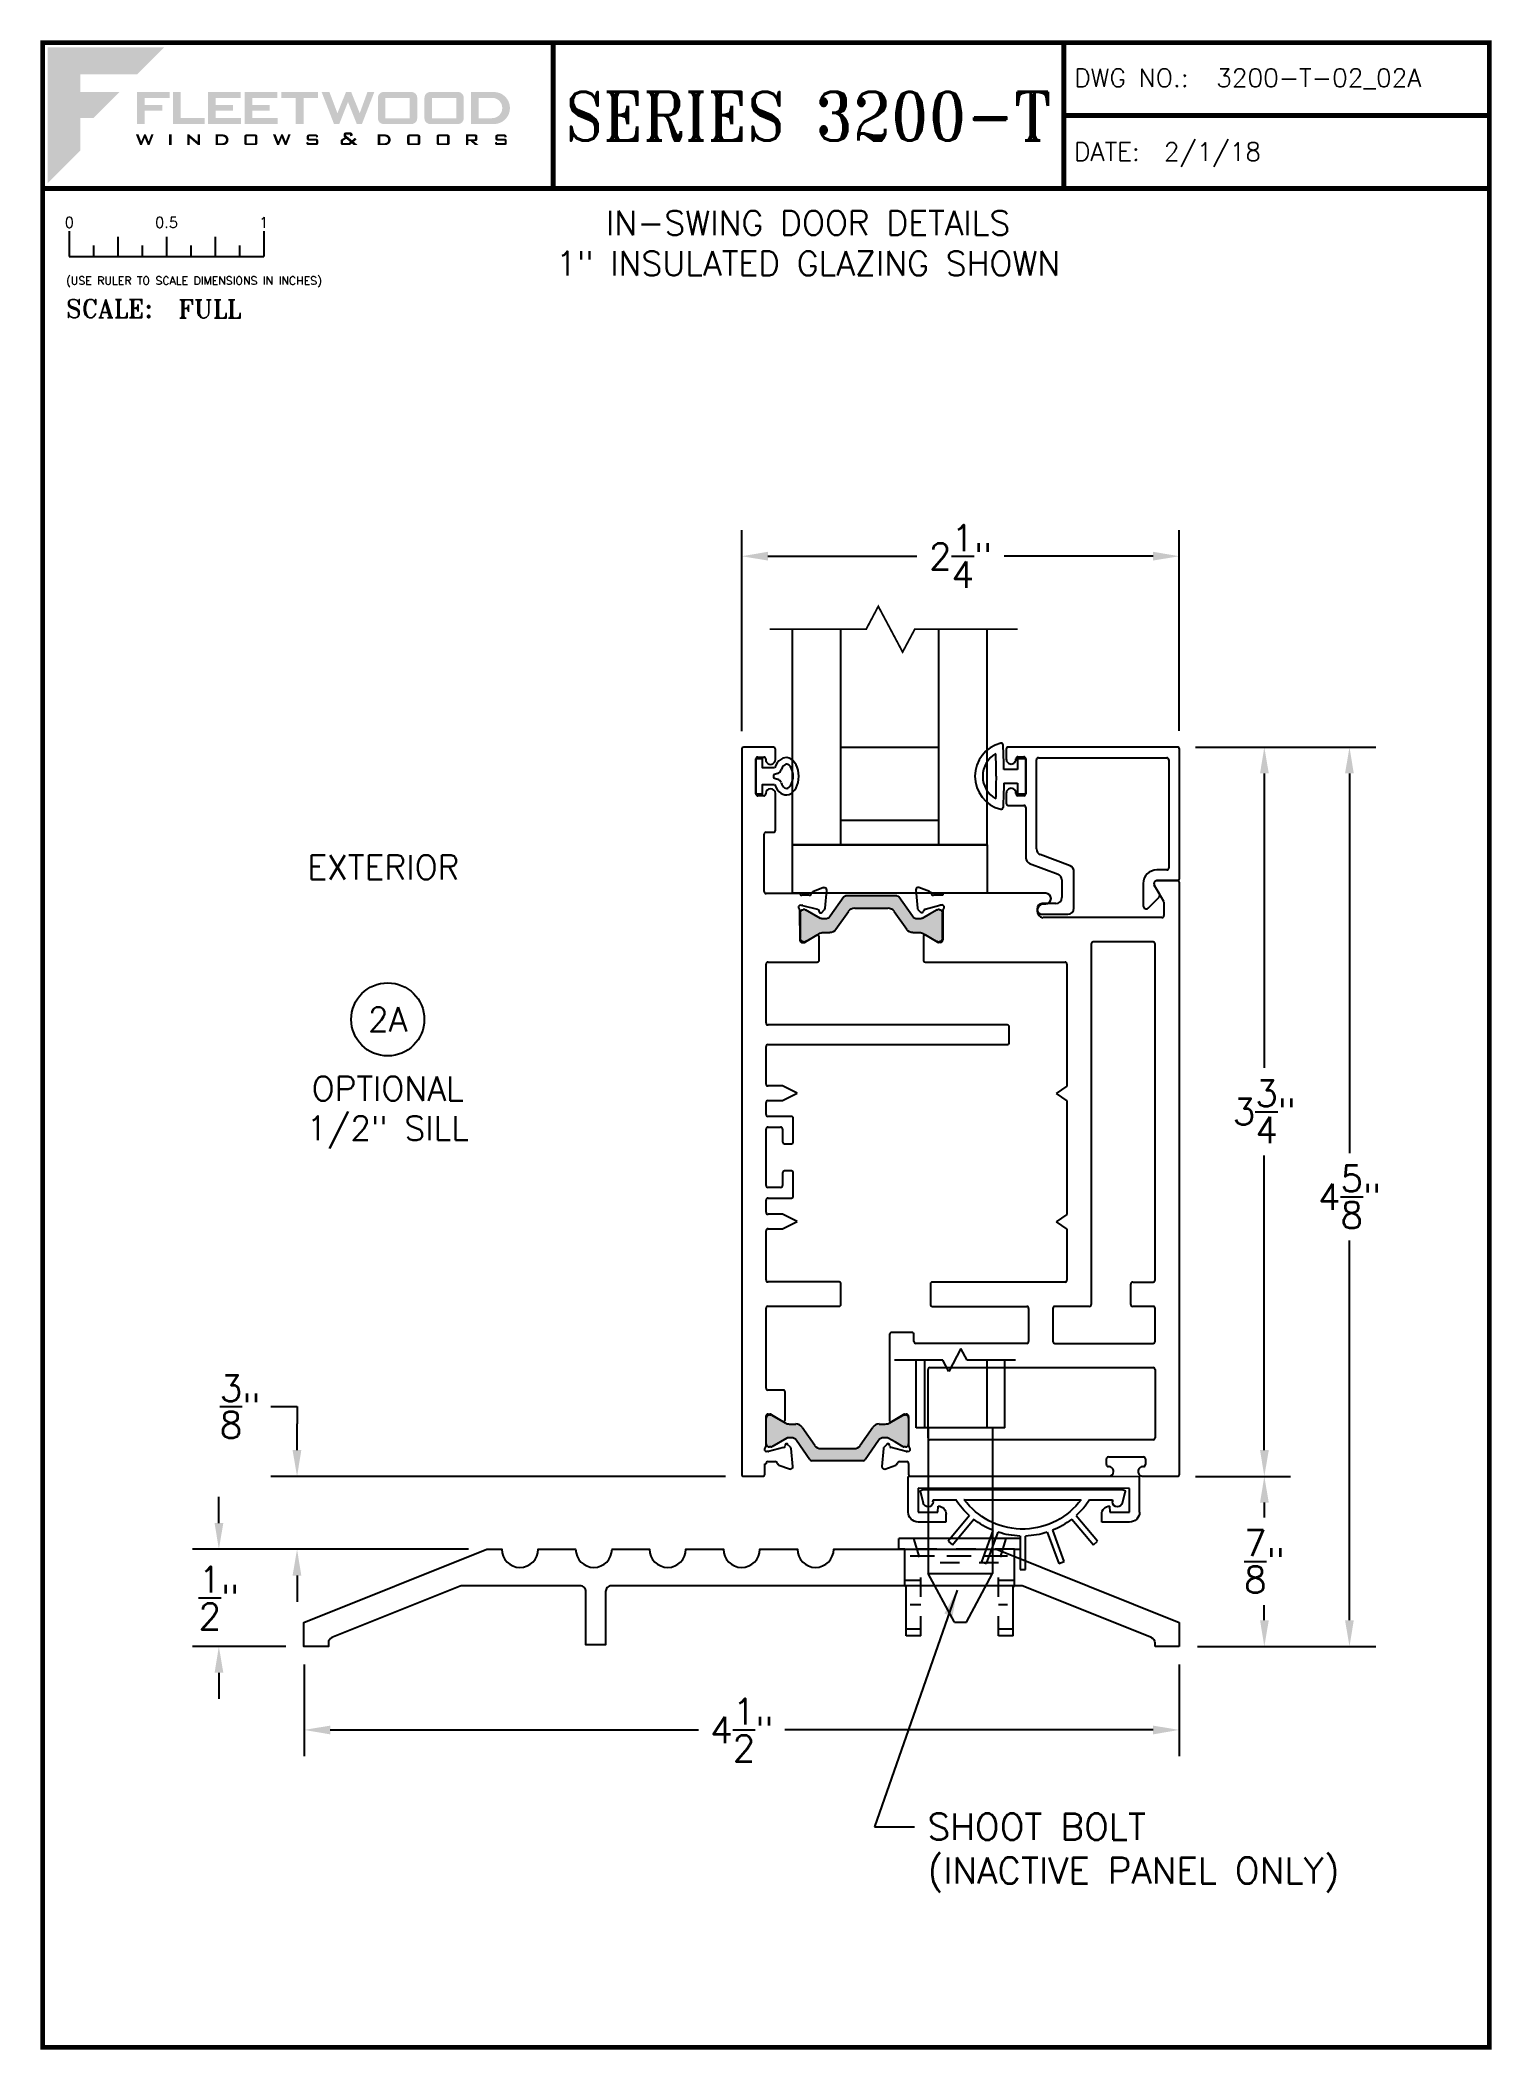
# Paper-space layout 'DETAIL 2A' of a CAD drawing. Extents: x 0.3 to 7.8, y 0.1 to 10.4.
# The model-space entities are those that its viewports show. They can reach past a viewport. Long polylines and large blocks are cut down to what shows.
import ezdxf
from ezdxf.enums import TextEntityAlignment as Align

# ---------------------------------------------------------------- set-up
doc = ezdxf.new("R2010")
doc.units = 0
doc.header["$MEASUREMENT"] = 0
doc.linetypes.add('HIDDEN2', pattern=[0.1875, 0.125, -0.0625])
doc.layers.get('0').update_dxf_attribs({"linetype": 'CONTINUOUS'})
doc.layers.get('DEFPOINTS').update_dxf_attribs({"linetype": 'CONTINUOUS'})
for name, color, linetype in [('Ballons', 7, 'CONTINUOUS'), ('DIM', 7, 'CONTINUOUS'), ('GLASS', 7, 'CONTINUOUS'), ('HANDLE_SET', 7, 'CONTINUOUS'), ('I-Strut', 7, 'CONTINUOUS'), ('INERTIA', 7, 'CONTINUOUS'), ('PROFILE NUMBER', 150, 'CONTINUOUS'), ('SEAL', 7, 'CONTINUOUS'), ('TEXT', 7, 'CONTINUOUS'), ('THRESHOLD', 1, 'CONTINUOUS'), ('VENT', 5, 'CONTINUOUS')]:
    doc.layers.add(name, color=color, linetype=linetype)
doc.layers.add('VP', color=40, linetype='CONTINUOUS', plot=False)
doc.layers.get('VP').off()
doc.styles.add('ROMANS', font='romans')
doc.styles.add('ROMANT', font='romant')
doc.styles.add('SIMPLEX-094', font='simplex.shx', dxfattribs={"height": 0.094})
doc.styles.get("Standard").update_dxf_attribs({"font": 'simplex.shx'})
doc.dimstyles.new('FULL SCALE', dxfattribs={"dimscale": 0.75, "dimtxt": 0.18, "dimasz": 0.18, "dimexe": 0.18, "dimexo": 0.125, "dimgap": 0.09, "dimtad": 0, "dimtih": 1, "dimtoh": 1, "dimdec": 4, "dimzin": 0, "dimdsep": 46, "dimlunit": 4, "dimtxsty": 'Standard', "dimcen": 0.09, "dimadec": 0, "dimazin": 0, "dimtfac": 1, "dimtdec": 4, "dimtofl": 0, "dimtmove": 0, "dimatfit": 3, "dimfxl": 1, "dimtolj": 1, "dimtzin": 0, "dimarcsym": 0})
pattern_1 = [(0, (-26.46618, -28.44178), (0, 0.25), []), (0, (-26.46618, -28.31678), (0, 0.25), [0.125, -0.0625])]

psp = doc.layouts.new('DETAIL 2A')

# ---------------------------------------------------------------- texts
at = {"layer": 'DIM', "insert": (4.8629, 1.32745), "char_height": 0.135, "attachment_point": 1}
psp.add_mtext('\\A1;SHOOT BOLT\\P(INACTIVE PANEL ONLY)', dxfattribs=at)
at = {"layer": 'TEXT'}
psp.add_text('EXTERIOR', height=0.125, dxfattribs=at).set_placement((1.67367, 6.133))
psp.add_text('2A', height=0.125, dxfattribs=at).set_placement((2.08729, 5.41263), align=Align.MIDDLE_CENTER)
for s, p in [('OPTIONAL', (2.08729, 4.99427)), ('1/2" SILL', (2.08729, 4.79077))]:
    psp.add_text(s, height=0.125, dxfattribs=at).set_placement(p, align=Align.CENTER)
at = {"layer": 'TEXT', "insert": (4.24902, 9.57231), "char_height": 0.125, "width": 2.9166667, "attachment_point": 2}
psp.add_mtext('IN-SWING DOOR DETAILS\\P1" INSULATED GLAZING SHOWN', dxfattribs=at)

msp = doc.modelspace()

# ---------------------------------------------------------------- blocks, each defined once
blk = doc.blocks.new('*D51')
at = {"layer": 'DEFPOINTS', "color": 0}
for p in [(1.219, 2.687), (2.597, 2.687), (1.657, 2.187)]:
    blk.add_point(p, dxfattribs=at)
at = {"layer": 'TEXT', "color": 0, "lineweight": -2}
for p, q in [((1.219, 2.822), (1.219, 2.957)), ((2.503, 2.687), (1.084, 2.687)), ((1.563, 2.187), (1.084, 2.187)), ((1.219, 2.052), (1.219, 1.917))]:
    blk.add_line(p, q, dxfattribs=at)
at = {"layer": 'TEXT', "color": 0}
for points in [[(1.197, 2.822), (1.242, 2.822), (1.219, 2.687)], [(1.197, 2.052), (1.242, 2.052), (1.219, 2.187)]]:
    blk.add_solid(points, dxfattribs=at)
at = {"layer": 'TEXT', "color": 0, "insert": (1.219, 2.437), "char_height": 0.135, "attachment_point": 5}
blk.add_mtext('\\A1;{\\H1.000000x;\\S1/2;}"', dxfattribs=at)
blk = doc.blocks.new('Fleetwood_Logo_6-10-15')
at = {"true_color": 0x144494}
h = blk.add_hatch(color=154, dxfattribs=at)
h.dxf.hatch_style = 1
h.paths.add_polyline_path([(0.2526, -0.0017), (0.0019, -0.0017), (0.0019, -0.2942), (0.0725, -0.2236), (0.0725, -0.1535), (0.1007, -0.1535), (0.1567, -0.0976), (0.0725, -0.0976), (0.0725, -0.0596), (0.1946, -0.0596)])
at = {"true_color": 0x656b6f}
h = blk.add_hatch(color=251, dxfattribs=at)
h.dxf.hatch_style = 1
h.paths.add_polyline_path([(0.2487, -0.1256), (0.2112, -0.1256), (0.2112, -0.1102), (0.2647, -0.1102), (0.2647, -0.0976), (0.1946, -0.0976), (0.1946, -0.1667), (0.2112, -0.1667), (0.2112, -0.1377), (0.2487, -0.1377)])
h = blk.add_hatch(color=251, dxfattribs=at)
h.dxf.hatch_style = 1
h.paths.add_polyline_path([(0.2886, -0.0976), (0.272, -0.0976), (0.272, -0.1667), (0.3401, -0.1667), (0.3401, -0.1535), (0.2886, -0.1535)])
h = blk.add_hatch(color=251, dxfattribs=at)
h.dxf.hatch_style = 1
h.paths.add_polyline_path([(0.4175, -0.0976), (0.3474, -0.0976), (0.3474, -0.1667), (0.4185, -0.1667), (0.4185, -0.1534), (0.364, -0.1534), (0.364, -0.1377), (0.4015, -0.1377), (0.4015, -0.1256), (0.364, -0.1256), (0.364, -0.1102), (0.4175, -0.1102)])
h = blk.add_hatch(color=251, dxfattribs=at)
h.dxf.hatch_style = 1
h.paths.add_polyline_path([(0.4965, -0.0976), (0.4264, -0.0976), (0.4264, -0.1667), (0.4975, -0.1667), (0.4975, -0.1534), (0.443, -0.1534), (0.443, -0.1377), (0.4804, -0.1377), (0.4804, -0.1256), (0.443, -0.1256), (0.443, -0.1102), (0.4965, -0.1102)])
h = blk.add_hatch(color=251, dxfattribs=at)
h.dxf.hatch_style = 1
h.paths.add_polyline_path([(0.5842, -0.0976), (0.5054, -0.0976), (0.5054, -0.1102), (0.5365, -0.1102), (0.5365, -0.1667), (0.5531, -0.1667), (0.5531, -0.1102), (0.5842, -0.1102)])
h = blk.add_hatch(color=251, dxfattribs=at)
h.dxf.hatch_style = 1
h.paths.add_polyline_path([(0.6089, -0.0976), (0.5921, -0.0976), (0.6188, -0.1667), (0.63, -0.1667), (0.6489, -0.1192), (0.6679, -0.1667), (0.6789, -0.1667), (0.7056, -0.0976), (0.6908, -0.0976), (0.6742, -0.1433), (0.6558, -0.0976), (0.6446, -0.0976), (0.6261, -0.1433)])
h = blk.add_hatch(color=251, dxfattribs=at)
h.dxf.hatch_style = 1
h.paths.add_polyline_path([(0.7853, -0.0976), (0.726, -0.0976, 0.414214), (0.7133, -0.1102), (0.7133, -0.154, 0.414214), (0.726, -0.1667), (0.7853, -0.1667, 0.414214), (0.798, -0.154), (0.798, -0.1102, 0.414214)])
h.paths.add_polyline_path([(0.7819, -0.1102), (0.7819, -0.154), (0.7294, -0.154), (0.7294, -0.1102)], flags=16)
h = blk.add_hatch(color=251, dxfattribs=at)
h.dxf.hatch_style = 1
h.paths.add_polyline_path([(0.8856, -0.0976), (0.8262, -0.0976, 0.414214), (0.8136, -0.1102), (0.8136, -0.154, 0.414214), (0.8262, -0.1667), (0.8856, -0.1667, 0.414214), (0.8982, -0.154), (0.8982, -0.1102, 0.414214)])
h.paths.add_polyline_path([(0.8822, -0.1102), (0.8822, -0.154), (0.8296, -0.154), (0.8296, -0.1102)], flags=16)
h = blk.add_hatch(color=251, dxfattribs=at)
h.dxf.hatch_style = 1
h.paths.add_polyline_path([(0.9632, -0.0976), (0.914, -0.0976), (0.914, -0.1667), (0.9632, -0.1667, 1)])
h.paths.add_polyline_path([(0.9301, -0.1102), (0.9593, -0.1102, -1), (0.9593, -0.154), (0.9301, -0.154)], flags=16)
h = blk.add_hatch(color=7)
h.dxf.hatch_style = 1
h.paths.add_polyline_path([(0.2301, -0.1891), (0.2251, -0.1891), (0.2196, -0.2043), (0.2134, -0.1891), (0.2097, -0.1891), (0.2035, -0.2043), (0.1978, -0.1891), (0.1922, -0.1891), (0.2011, -0.2121), (0.2048, -0.2121), (0.2112, -0.1963), (0.2175, -0.2121), (0.2212, -0.2121)])
h = blk.add_hatch(color=7)
h.dxf.hatch_style = 1
h.paths.add_polyline_path([(0.2691, -0.1891), (0.2637, -0.1891), (0.2637, -0.2118), (0.2637, -0.2121), (0.2691, -0.2121)])
h = blk.add_hatch(color=7)
h.dxf.hatch_style = 1
h.paths.add_polyline_path([(0.3077, -0.1964), (0.3259, -0.2121), (0.3298, -0.2121), (0.3298, -0.1891), (0.325, -0.1891), (0.325, -0.2047), (0.3067, -0.1891), (0.3029, -0.1891), (0.3029, -0.2121), (0.3077, -0.2121)])
h = blk.add_hatch(color=7)
h.dxf.hatch_style = 1
h.paths.add_polyline_path([(0.3801, -0.1891), (0.3637, -0.1891), (0.3637, -0.2121), (0.3801, -0.2121, 1)])
h.paths.add_polyline_path([(0.3691, -0.2079), (0.3691, -0.1933), (0.3788, -0.1933, -1), (0.3788, -0.2079)], flags=16)
h = blk.add_hatch(color=7)
h.dxf.hatch_style = 1
h.paths.add_polyline_path([(0.4537, -0.2079), (0.4537, -0.1933, 0.414214), (0.4495, -0.1891), (0.4297, -0.1891, 0.414214), (0.4255, -0.1933), (0.4255, -0.2079, 0.414214), (0.4297, -0.2121), (0.4495, -0.2121, 0.414214)])
h.paths.add_polyline_path([(0.4308, -0.2079), (0.4308, -0.1933), (0.4484, -0.1933), (0.4484, -0.2079)], flags=16)
h = blk.add_hatch(color=7)
h.dxf.hatch_style = 1
h.paths.add_polyline_path([(0.5253, -0.1891), (0.5203, -0.1891), (0.5148, -0.2043), (0.5087, -0.1891), (0.5049, -0.1891), (0.4988, -0.2043), (0.493, -0.1891), (0.4874, -0.1891), (0.4963, -0.2121), (0.5001, -0.2121), (0.5064, -0.1963), (0.5127, -0.2121), (0.5164, -0.2121)])
h = blk.add_hatch(color=7)
h.dxf.hatch_style = 1
h.paths.add_polyline_path([(0.5801, -0.1891), (0.5643, -0.1891, 0.414214), (0.56, -0.1933), (0.56, -0.1981, 0.414214), (0.5643, -0.2024), (0.58, -0.2024), (0.58, -0.2078), (0.5637, -0.2078), (0.5637, -0.2052), (0.5591, -0.2062), (0.5591, -0.2078, 0.414214), (0.5634, -0.2121), (0.5805, -0.2121, 0.414214), (0.5848, -0.2078), (0.5848, -0.2024, 0.414214), (0.5805, -0.1982), (0.5648, -0.1982), (0.5648, -0.193), (0.5798, -0.193), (0.5798, -0.1958), (0.5843, -0.1948), (0.5843, -0.1933, 0.414214)])
h = blk.add_hatch(color=7)
h.dxf.hatch_style = 1
h.paths.add_polyline_path([(0.645, -0.1913, -0.222262), (0.6447, -0.1906), (0.6447, -0.1892), (0.6535, -0.1892), (0.6535, -0.193), (0.6587, -0.1918), (0.6587, -0.189, 0.414214), (0.6544, -0.1847), (0.6437, -0.1847, 0.414214), (0.6394, -0.189), (0.6394, -0.1922, 0.222262), (0.6407, -0.1948), (0.6415, -0.1955), (0.6345, -0.1998, 0.260684), (0.6329, -0.2027), (0.6329, -0.2078, 0.414214), (0.6372, -0.2121), (0.6514, -0.2121, 0.17577), (0.6536, -0.2113), (0.657, -0.2085), (0.6614, -0.2121), (0.6699, -0.2121), (0.6613, -0.2049), (0.6676, -0.1997), (0.6637, -0.1964), (0.6574, -0.2017)])
h.paths.add_polyline_path([(0.6532, -0.2052), (0.6509, -0.2072, -0.17577), (0.6502, -0.2074), (0.6382, -0.2074), (0.6382, -0.2033, -0.260684), (0.6387, -0.2025), (0.6451, -0.1985)], flags=16)
h = blk.add_hatch(color=7)
h.dxf.hatch_style = 1
h.paths.add_polyline_path([(0.7294, -0.1891), (0.713, -0.1891), (0.713, -0.2121), (0.7294, -0.2121, 1)])
h.paths.add_polyline_path([(0.7184, -0.2079), (0.7184, -0.1933), (0.7281, -0.1933, -1), (0.7281, -0.2079)], flags=16)
h = blk.add_hatch(color=7)
h.dxf.hatch_style = 1
h.paths.add_polyline_path([(0.8045, -0.2079), (0.8045, -0.1933, 0.414214), (0.8003, -0.1891), (0.7805, -0.1891, 0.414214), (0.7763, -0.1933), (0.7763, -0.2079, 0.414214), (0.7805, -0.2121), (0.8003, -0.2121, 0.414214)])
h.paths.add_polyline_path([(0.7816, -0.2079), (0.7816, -0.1933), (0.7992, -0.1933), (0.7992, -0.2079)], flags=16)
h = blk.add_hatch(color=7)
h.dxf.hatch_style = 1
h.paths.add_polyline_path([(0.8678, -0.2079), (0.8678, -0.1933, 0.414214), (0.8636, -0.1891), (0.8438, -0.1891, 0.414214), (0.8396, -0.1933), (0.8396, -0.2079, 0.414214), (0.8438, -0.2121), (0.8636, -0.2121, 0.414214)])
h.paths.add_polyline_path([(0.8449, -0.2079), (0.8449, -0.1933), (0.8624, -0.1933), (0.8624, -0.2079)], flags=16)
h = blk.add_hatch(color=7)
h.dxf.hatch_style = 1
h.paths.add_polyline_path([(0.9277, -0.1993), (0.9277, -0.1933, 0.414214), (0.9235, -0.1891), (0.9028, -0.1891), (0.9028, -0.2121), (0.9082, -0.2121), (0.9082, -0.2035), (0.9131, -0.2035), (0.9224, -0.2121), (0.9303, -0.2121), (0.9197, -0.2035), (0.9235, -0.2035, 0.414214)])
h.paths.add_polyline_path([(0.9082, -0.1993), (0.9082, -0.1933), (0.9214, -0.1933, -0.414214), (0.9224, -0.1943), (0.9224, -0.1983, -0.414214), (0.9214, -0.1993)], flags=16)
h = blk.add_hatch(color=7)
h.dxf.hatch_style = 1
h.paths.add_polyline_path([(0.9867, -0.1982), (0.971, -0.1982), (0.971, -0.193), (0.9859, -0.193), (0.9859, -0.1958), (0.9905, -0.1948), (0.9905, -0.1933, 0.414214), (0.9863, -0.1891), (0.9705, -0.1891, 0.414214), (0.9662, -0.1933), (0.9662, -0.1981, 0.414214), (0.9705, -0.2024), (0.9862, -0.2024), (0.9862, -0.2078), (0.9699, -0.2078), (0.9699, -0.2052), (0.9653, -0.2062), (0.9653, -0.2078, 0.414214), (0.9696, -0.2121), (0.9867, -0.2121, 0.414214), (0.991, -0.2078), (0.991, -0.2024, 0.414214)])
blk = doc.blocks.new('A-SIZE_P')
at = {"const_width": 0.025}
blk.add_lwpolyline([(0.313, 0.125), (7.751, 0.125), (7.751, 10.437), (0.313, 10.437)], close=True, dxfattribs=at)
for points in [[(2.938, 10.437), (2.938, 9.687)], [(5.563, 10.437), (5.563, 9.687)], [(5.563, 10.062), (7.751, 10.062)], [(0.313, 9.687), (7.751, 9.687)]]:
    blk.add_lwpolyline(points, dxfattribs=at)
at = {"xscale": 2.387023416083395, "yscale": 2.387023416083395, "zscale": 2.387023416083395}
blk.add_blockref('Fleetwood_Logo_6-10-15', (0.334, 10.416), dxfattribs=at)
for s, style, p in [('DWG NO.:', 'SIMPLEX-094', (5.617, 10.209)), ('DATE:', 'SIMPLEX-094', (5.616, 9.829)), ('SCALE:', 'ROMANT', (0.433, 9.022))]:
    blk.add_text(s, height=0.094, dxfattribs=dict(style=style)).set_placement(p)
for tag, p, style in [('DWG_NO', (6.346, 10.209), 'SIMPLEX-094'), ('DATE', (6.077, 9.829), 'SIMPLEX-094'), ('SCALE', (1.011, 9.02), 'ROMANT')]:
    blk.add_attdef(tag, p, '', height=0.094, dxfattribs=dict(style=style))
for tag, height, style, width, p, p2 in [('DWG_NO_F', 0.094, 'SIMPLEX-094', 1.745692, (6.347, 10.209), (7.683, 10.209)), ('PRODUCT', 0.25, 'ROMANT', 1.390728, (3.001, 9.934), (5.5, 9.934))]:
    blk.add_attdef(tag, text='', height=height, dxfattribs=dict(style=style, width=width)).set_placement(p, p2, align=Align.FIT)
blk = doc.blocks.new('Full')
for p, q in [((0.137, -0.219), (0.137, -0.35)), ((0.262, -0.294), (0.262, -0.35)), ((0.387, -0.249), (0.387, -0.35)), ((0.512, -0.294), (0.512, -0.35)), ((0.637, -0.249), (0.637, -0.35)), ((0.762, -0.294), (0.762, -0.35)), ((0.887, -0.249), (0.887, -0.35)), ((1.012, -0.294), (1.012, -0.35)), ((1.137, -0.219), (1.137, -0.35)), ((0.137, -0.35), (1.137, -0.35))]:
    blk.add_line(p, q)
for s, p in [('0', (0.137, -0.219)), ('0.5', (0.637, -0.219)), ('1', (1.137, -0.219))]:
    blk.add_text(s, height=0.055).set_placement(p, align=Align.BOTTOM_CENTER)
at = {"style": 'ROMANS'}
blk.add_text('(USE RULER TO SCALE DIMENSIONS IN INCHES)', height=0.04115, dxfattribs=at).set_placement((0.12, -0.495))
blk = doc.blocks.new('*D87')
at = {"layer": 'Ballons', "color": 0, "lineweight": -2}
for p, q in [((1.657, 2.094), (1.657, 1.623)), ((6.157, 2.094), (6.157, 1.623)), ((1.792, 1.758), (3.685, 1.758)), ((6.022, 1.758), (4.129, 1.758))]:
    blk.add_line(p, q, dxfattribs=at)
at = {"layer": 'Ballons', "color": 0}
for points in [[(1.792, 1.78), (1.792, 1.735), (1.657, 1.758)], [(6.022, 1.78), (6.022, 1.735), (6.157, 1.758)]]:
    blk.add_solid(points, dxfattribs=at)
at = {"layer": 'DEFPOINTS', "color": 0}
for p in [(1.657, 2.187), (6.157, 2.187), (1.657, 1.758)]:
    blk.add_point(p, dxfattribs=at)
at = {"layer": 'Ballons', "color": 0, "insert": (3.907, 1.758), "char_height": 0.135, "attachment_point": 5}
blk.add_mtext('\\A1;4{\\H1.000000x;\\S1/2;}"', dxfattribs=at)
blk = doc.blocks.new('*D95')
at = {"layer": 'Ballons', "color": 0, "lineweight": -2}
for p, q in [((3.907, 6.896), (3.907, 7.93)), ((6.157, 6.897), (6.157, 7.93)), ((4.042, 7.795), (4.807, 7.795)), ((6.022, 7.795), (5.257, 7.795))]:
    blk.add_line(p, q, dxfattribs=at)
at = {"layer": 'Ballons', "color": 0}
for points in [[(4.042, 7.818), (4.042, 7.773), (3.907, 7.795)], [(6.022, 7.818), (6.022, 7.773), (6.157, 7.795)]]:
    blk.add_solid(points, dxfattribs=at)
at = {"layer": 'DEFPOINTS', "color": 0}
for p in [(3.907, 7.795), (3.907, 6.802), (6.157, 6.803)]:
    blk.add_point(p, dxfattribs=at)
at = {"layer": 'Ballons', "color": 0, "insert": (5.032, 7.795), "char_height": 0.135, "attachment_point": 5}
blk.add_mtext('\\A1;2{\\H1.000000x;\\S1/4;}"', dxfattribs=at)
blk = doc.blocks.new('*D96')
at = {"layer": 'Ballons', "color": 0, "lineweight": -2}
for p, q in [((6.241, 6.813), (6.729, 6.813)), ((6.594, 6.678), (6.594, 5.163)), ((6.594, 3.197), (6.594, 4.713)), ((6.241, 3.062), (6.729, 3.062))]:
    blk.add_line(p, q, dxfattribs=at)
at = {"layer": 'Ballons', "color": 0}
for points in [[(6.572, 6.678), (6.617, 6.678), (6.594, 6.813)], [(6.572, 3.197), (6.617, 3.197), (6.594, 3.062)]]:
    blk.add_solid(points, dxfattribs=at)
at = {"layer": 'DEFPOINTS', "color": 0}
for p in [(6.147, 6.813), (6.147, 3.062), (6.594, 3.062)]:
    blk.add_point(p, dxfattribs=at)
at = {"layer": 'Ballons', "color": 0, "insert": (6.594, 4.938), "char_height": 0.135, "attachment_point": 5}
blk.add_mtext('\\A1;3{\\H1.000000x;\\S3/4;}"', dxfattribs=at)
blk = doc.blocks.new('*D124')
at = {"layer": 'Ballons', "color": 0, "lineweight": -2}
for p, q in [((6.241, 3.062), (6.729, 3.062)), ((6.594, 2.927), (6.594, 2.85)), ((6.594, 2.322), (6.594, 2.4)), ((6.251, 2.187), (6.729, 2.187))]:
    blk.add_line(p, q, dxfattribs=at)
at = {"layer": 'Ballons', "color": 0}
for points in [[(6.572, 2.927), (6.617, 2.927), (6.594, 3.062)], [(6.572, 2.322), (6.617, 2.322), (6.594, 2.187)]]:
    blk.add_solid(points, dxfattribs=at)
at = {"layer": 'DEFPOINTS', "color": 0}
for p in [(6.147, 3.062), (6.157, 2.187), (6.594, 2.187)]:
    blk.add_point(p, dxfattribs=at)
at = {"layer": 'Ballons', "color": 0, "insert": (6.594, 2.625), "char_height": 0.135, "attachment_point": 5}
blk.add_mtext('\\A1;{\\H1.000000x;\\S7/8;}"', dxfattribs=at)
blk = doc.blocks.new('*D167')
at = {"layer": 'DEFPOINTS', "color": 0}
for p in [(1.621, 3.062), (3.917, 3.062), (2.597, 2.687)]:
    blk.add_point(p, dxfattribs=at)
at = {"layer": 'TEXT', "color": 0, "lineweight": -2}
for p, q in [((1.486, 3.421), (1.621, 3.421)), ((1.621, 3.421), (1.621, 3.332)), ((1.621, 3.197), (1.621, 3.332)), ((3.823, 3.062), (1.486, 3.062)), ((2.503, 2.687), (1.486, 2.687)), ((1.621, 2.552), (1.621, 2.417))]:
    blk.add_line(p, q, dxfattribs=at)
at = {"layer": 'TEXT', "color": 0}
for points in [[(1.598, 3.197), (1.643, 3.197), (1.621, 3.062)], [(1.598, 2.552), (1.643, 2.552), (1.621, 2.687)]]:
    blk.add_solid(points, dxfattribs=at)
at = {"layer": 'TEXT', "color": 0, "insert": (1.328, 3.421), "char_height": 0.135, "attachment_point": 5}
blk.add_mtext('\\A1;{\\H1.000000x;\\S3/8;}"', dxfattribs=at)
blk = doc.blocks.new('*D187')
at = {"layer": 'DEFPOINTS', "color": 0}
for p in [(6.147, 6.813), (6.157, 2.187), (7.032, 2.187)]:
    blk.add_point(p, dxfattribs=at)
at = {"layer": 'TEXT', "color": 0, "lineweight": -2}
for p, q in [((6.241, 6.813), (7.167, 6.813)), ((7.032, 6.678), (7.032, 4.725)), ((7.032, 2.322), (7.032, 4.275)), ((6.251, 2.187), (7.167, 2.187))]:
    blk.add_line(p, q, dxfattribs=at)
at = {"layer": 'TEXT', "color": 0}
for points in [[(7.009, 6.678), (7.054, 6.678), (7.032, 6.813)], [(7.009, 2.322), (7.054, 2.322), (7.032, 2.187)]]:
    blk.add_solid(points, dxfattribs=at)
at = {"layer": 'TEXT', "color": 0, "insert": (7.032, 4.5), "char_height": 0.135, "attachment_point": 5}
blk.add_mtext('\\A1;4{\\H1.000000x;\\S5/8;}"', dxfattribs=at)
blk = doc.blocks.new('dghdg')
at = {"color": 7, "linetype": 'Continuous'}
for p, q in [((515.068, 43.641), (515.059, 43.813)), ((515.087, 43.815), (515.096, 43.643)), ((515.096, 43.643), (515.068, 43.641))]:
    blk.add_line(p, q, dxfattribs=at)
at = {"layer": 'HANDLE_SET'}
blk.add_line((515.365, 44.016), (515.366, 44.016), dxfattribs=at)
blk.add_arc((515.052, 44.223), 0.374, 270.9942, 275.0057, dxfattribs=at)
at = {"layer": 'SEAL'}
for p, q in [((515.655, 43.967), (515.646, 44.151)), ((514.467, 43.905), (514.457, 44.089)), ((514.512, 44.03), (515.598, 44.087)), ((514.545, 44.024), (515.577, 44.078)), ((515.587, 44.066), (515.575, 44.01)), ((515.598, 44.087), (515.604, 43.965)), ((514.518, 43.908), (514.512, 44.03)), ((514.553, 43.956), (514.536, 44.011)), ((514.72, 43.982), (514.603, 43.976)), ((514.603, 43.976), (514.603, 43.965)), ((514.619, 43.944), (514.62, 43.913)), ((514.761, 43.984), (514.762, 43.984)), ((515.363, 44.016), (514.764, 43.984)), ((515.341, 43.933), (515.458, 43.807)), ((515.524, 44.024), (515.406, 44.018)), ((515.462, 43.947), (515.464, 43.906)), ((515.502, 43.959), (515.5, 43.99)), ((515.604, 43.965), (515.502, 43.959)), ((515.525, 44.014), (515.524, 44.024)), ((514.62, 43.913), (514.518, 43.908)), ((514.521, 43.857), (514.664, 43.864)), ((514.664, 43.864), (514.662, 43.905)), ((514.691, 43.767), (514.794, 43.904)), ((514.817, 43.887), (514.713, 43.75)), ((514.868, 43.671), (514.918, 43.835)), ((515.266, 43.682), (515.198, 43.84)), ((515.225, 43.851), (515.292, 43.693)), ((515.437, 43.788), (515.32, 43.913)), ((515.464, 43.906), (515.607, 43.913)), ((514.713, 43.75), (514.691, 43.767)), ((514.946, 43.827), (514.895, 43.663)), ((515.458, 43.807), (515.437, 43.788)), ((514.895, 43.663), (514.868, 43.671)), ((515.292, 43.693), (515.266, 43.682))]:
    blk.add_line(p, q, dxfattribs=at)
for centre, radius, start, end in [((515.577, 44.068), 0.0102, 348.0029, 93), ((514.545, 44.014), 0.0102, 93, 197.9985), ((514.578, 43.964), 0.0256, 198.0005, 273), ((514.578, 43.964), 0.0256, 273, 3), ((514.578, 43.964), 0.0256, 3, 7.9996), ((514.621, 43.903), 0.041, 3, 93), ((515.052, 44.223), 0.41, 215.9915, 230.9943), ((515.052, 44.223), 0.374, 219.636, 270.9942), ((515.052, 44.223), 0.374, 275.0057, 326.364), ((515.052, 44.223), 0.41, 315.0057, 330.0084), ((515.502, 43.949), 0.041, 93.0014, 183), ((515.55, 44.015), 0.0256, 178.0006, 183), ((515.55, 44.015), 0.0256, 183, 273), ((515.55, 44.015), 0.0256, 273, 347.9995), ((515.604, 43.965), 0.0512, 273, 3), ((514.518, 43.908), 0.0512, 183, 273), ((515.052, 44.223), 0.41, 235.0057, 250.9942), ((515.052, 44.223), 0.41, 275.0058, 290.9942), ((515.052, 44.223), 0.41, 295.0057, 310.9943), ((515.052, 44.223), 0.41, 255.0058, 270.9942)]:
    blk.add_arc(centre, radius, start, end, dxfattribs=at)
at = {"layer": 'TEXT'}
blk.add_line((515.646, 44.151), (514.457, 44.089), dxfattribs=at)
blk = doc.blocks.new('FGSFG FG')
at = {"layer": 'HANDLE_SET', "color": 7}
for p, q in [((-67.662, 44.749), (-67.662, 43.999)), ((-67.332, 44.749), (-67.332, 43.999)), ((-67.528, 43.749), (-67.662, 43.999)), ((-67.332, 43.999), (-67.662, 43.999)), ((-67.466, 43.749), (-67.332, 43.999)), ((-67.466, 43.749), (-67.528, 43.749))]:
    blk.add_line(p, q, dxfattribs=at)
at = {"layer": 'INERTIA', "color": 7}
for p, q in [((-67.781, 45.097), (-67.532, 45.097)), ((-67.725, 44.749), (-67.725, 45.097)), ((-67.635, 44.749), (-67.635, 45.097)), ((-67.532, 45.097), (-67.5, 45.156)), ((-67.5, 45.156), (-67.438, 45.038)), ((-67.438, 45.038), (-67.407, 45.097)), ((-67.407, 45.097), (-67.159, 45.097)), ((-67.315, 44.749), (-67.315, 45.097)), ((-67.27, 44.749), (-67.27, 45.097)), ((-67.725, 44.749), (-67.27, 44.749))]:
    blk.add_line(p, q, dxfattribs=at)
blk = doc.blocks.new('MODIFIED SHOOT BOLT')
at = {"layer": 'DIM'}
h = blk.add_hatch(dxfattribs=at)
h.set_pattern_fill('BRASS', color=256)
h.set_pattern_definition(pattern_1)
h.paths.add_polyline_path([(-0.2, -0.125), (-0.221, -0.055), (-0.283, -0.055), (-0.283, -0.245), (-0.275, -0.245), (-0.275, -0.5), (-0.2, -0.5)])
h = blk.add_hatch(dxfattribs=at)
h.set_pattern_fill('BRASS', color=256)
h.set_pattern_definition(pattern_1)
h.paths.add_polyline_path([(-0.182, -0.055), (-0.221, -0.055), (-0.2, -0.125), (-0.182, -0.125)])
h = blk.add_hatch(dxfattribs=at)
h.set_pattern_fill('BRASS', color=256)
h.set_pattern_definition(pattern_1)
h.paths.add_polyline_path([(0.148, -0.055), (-0.182, -0.055), (-0.182, -0.125), (0.148, -0.125)])
h = blk.add_hatch(dxfattribs=at)
h.set_pattern_fill('BRASS', color=256)
h.set_pattern_definition(pattern_1)
h.paths.add_polyline_path([(0.282, -0.055), (0.221, -0.055), (0.2, -0.125), (0.2, -0.5), (0.275, -0.5), (0.275, -0.245), (0.282, -0.245)])
h.paths.add_polyline_path([(0.237, 0), (0.148, 0), (0.148, -0.055), (0.221, -0.055)])
h.paths.add_polyline_path([(0.312, 0), (0.237, 0), (0.221, -0.055), (0.282, -0.055), (0.312, -0.055)])
h = blk.add_hatch(dxfattribs=at)
h.set_pattern_fill('BRASS', color=256)
h.set_pattern_definition(pattern_1)
h.paths.add_polyline_path([(0.221, -0.055), (0.148, -0.055), (0.148, -0.125), (0.2, -0.125)])
for p, q in [((-0.275, -0.5), (-0.2, -0.5)), ((0.2, -0.5), (0.275, -0.5))]:
    blk.add_line(p, q)
at = {"layer": 'INERTIA', "color": 7}
for p, q in [((-0.313, -0.055), (-0.313, 0)), ((-0.313, 0), (0.312, 0)), ((-0.283, -0.055), (-0.313, -0.055)), ((-0.283, -0.245), (-0.283, -0.055)), ((0.282, -0.245), (0.282, -0.055)), ((0.282, -0.055), (0.312, -0.055)), ((0.312, -0.055), (0.312, 0)), ((-0.275, -0.245), (-0.283, -0.245)), ((-0.275, -0.5), (-0.275, -0.245)), ((0.275, -0.5), (0.275, -0.245)), ((0.275, -0.245), (0.282, -0.245))]:
    blk.add_line(p, q, dxfattribs=at)
at = {"layer": 'INERTIA', "color": 7, "linetype": 'HIDDEN2', "ltscale": 0.5}
for p, q in [((-0.237, 0), (-0.2, -0.125)), ((-0.283, -0.055), (0.282, -0.055)), ((0.237, 0), (0.2, -0.125)), ((-0.2, -0.125), (0.2, -0.125)), ((-0.2, -0.5), (-0.2, -0.125)), ((0.2, -0.5), (0.2, -0.125))]:
    blk.add_line(p, q, dxfattribs=at)
blk = doc.blocks.new('ADA SILL')
at = {"layer": 'THRESHOLD'}
for p, q in [((0.877, 0.5), (-0.062, 0.123)), ((0.081, 0.046), (0.745, 0.312)), ((-0.062, 0.123), (-0.062, 0)), ((-0.062, 0), (0.062, 0)), ((0.062, 0), (0.062, 0.018))]:
    blk.add_line(p, q, dxfattribs=at)
blk.add_lwpolyline([(0.745, 0.312), (2.857, 0.312, -0.414214), (2.887, 0.282), (2.887, 0.008), (2.988, 0.008), (2.988, 0.282, -0.414214), (3.018, 0.312), (3.624, 0.312, -0.095666), (3.635, 0.31), (4.294, 0.046, -0.306406), (4.312, 0.018), (4.312, 0), (4.438, 0), (4.438, 0.123), (3.498, 0.5), (3.421, 0.5, -1), (3.234, 0.5), (3.041, 0.5, -1), (2.854, 0.5), (2.661, 0.5, -1), (2.474, 0.5), (2.281, 0.5, -1), (2.094, 0.5), (1.901, 0.5, -1), (1.714, 0.5), (0.877, 0.5)], format="xyb", dxfattribs=at)
blk.add_arc((0.093, 0.018), 0.03, 111.8585, 180, dxfattribs=at)
blk = doc.blocks.new('3203-1_Sash_Component')
for p, q in [((-0.063, 3.054), (-0.063, 0.01)), ((0.124, 3.064), (-0.053, 3.064)), ((0.112, 2.974), (0.112, 3.004)), ((0.122, 3.014), (0.124, 3.014)), ((0.149, 3.039), (0.149, 3.039)), ((1.319, 3.064), (0.3, 3.064)), ((0.3, 3.014), (0.302, 3.014)), ((0.312, 3.004), (0.312, 2.974)), ((1.329, 2.998), (1.329, 3.054)), ((1.451, 3.027), (1.395, 3.006)), ((1.459, 2.921), (1.467, 3.014)), ((0.302, 2.964), (0.122, 2.964)), ((1.329, 2.756), (1.329, 2.907)), ((1.333, 2.937), (1.339, 2.937)), ((1.376, 2.988), (1.339, 2.988)), ((1.342, 2.936), (1.418, 2.916)), ((1.426, 2.908), (1.428, 2.903)), ((1.441, 2.9), (1.455, 2.914)), ((0.062, 2.515), (0.062, 2.866)), ((0.072, 2.876), (1.219, 2.876)), ((1.229, 2.866), (1.229, 2.515)), ((1.35, 2.744), (1.341, 2.744)), ((1.415, 2.782), (1.356, 2.746)), ((1.427, 2.334), (1.427, 2.775)), ((1.219, 2.505), (0.072, 2.505)), ((0.577, 2.38), (0.072, 2.38)), ((0.722, 2.38), (1.292, 2.38)), ((0.062, 2.37), (0.062, 2.2)), ((0.587, 2.2), (0.587, 2.37)), ((0.712, 2.2), (0.712, 2.37)), ((1.302, 2.37), (1.302, 2.334)), ((1.312, 2.324), (1.417, 2.324)), ((0.072, 2.19), (0.177, 2.19)), ((0.187, 2.18), (0.187, 2.075)), ((0.39, 0.325), (0.39, 2.18)), ((0.4, 2.19), (0.577, 2.19)), ((1.207, 2.19), (0.722, 2.19)), ((1.217, 2.075), (1.217, 2.18)), ((0.062, 2.055), (0.062, 0.325)), ((0.177, 2.065), (0.072, 2.065)), ((0.515, 1.793), (0.515, 2.055)), ((0.525, 2.065), (1.207, 2.065)), ((0.57, 1.755), (0.515, 1.793)), ((0.515, 1.717), (0.57, 1.755)), ((0.515, 1.133), (0.515, 1.717)), ((0.57, 1.095), (0.515, 1.133)), ((0.515, 1.057), (0.57, 1.095)), ((0.515, 0.429), (0.515, 1.057)), ((1.243, 0.419), (0.525, 0.419)), ((0.072, 0.315), (0.38, 0.315)), ((1.166, 0.318), (1.175, 0.318)), ((1.181, 0.317), (1.241, 0.28)), ((1.253, 0.287), (1.253, 0.409)), ((1.154, 0.155), (1.154, 0.306)), ((0.017, 0.11), (0.017, 0.18)), ((0.066, 0.023), (0.018, 0.105)), ((0.027, 0.19), (0.638, 0.19)), ((0.639, 0.119), (0.624, 0.119)), ((1.165, 0.125), (1.158, 0.125)), ((1.244, 0.146), (1.168, 0.126)), ((1.253, 0.159), (1.252, 0.155)), ((1.281, 0.148), (1.266, 0.163)), ((1.292, 0.048), (1.284, 0.141)), ((-0.053, 0), (0.053, 0)), ((0.624, 0.065), (1.154, 0.065)), ((1.154, 0.065), (1.154, 0.074)), ((1.154, 0.074), (1.202, 0.074)), ((1.221, 0.056), (1.276, 0.036))]:
    blk.add_line(p, q)
for centre, radius, start, end in [((-0.053, 3.054), 0.01, 90, 180), ((0.122, 3.004), 0.01, 90, 180), ((0.124, 3.039), 0.025, 360, 90), ((0.124, 3.039), 0.025, 270, 0), ((0.3, 3.039), 0.025, 90, 180), ((0.3, 3.039), 0.025, 179.7256, 269.9995), ((0.302, 3.004), 0.01, 0, 90), ((1.319, 3.054), 0.01, 0, 90), ((1.339, 2.998), 0.01, 180.0086, 270.0086), ((1.399, 2.995), 0.0118, 110.0086, 169.1043), ((1.455, 3.015), 0.0118, 355.0086, 110.0086), ((0.122, 2.974), 0.01, 180, 270), ((0.302, 2.974), 0.00993, 269.6042, 0.1639), ((1.333, 2.925), 0.0118, 90.0086, 228.1983), ((1.317, 2.907), 0.0118, 0.0086, 48.1983), ((1.339, 2.925), 0.0118, 75.0086, 90.0086), ((1.376, 3), 0.0118, 270.0086, 349.1043), ((1.415, 2.905), 0.0118, 15.0086, 75.0086), ((1.435, 2.905), 0.00787, 195.0086, 315.0086), ((1.447, 2.922), 0.0118, 315.0086, 355.0086), ((0.072, 2.866), 0.01, 90, 180), ((1.219, 2.866), 0.01, 0, 90), ((1.341, 2.756), 0.0118, 180.0086, 270.0086), ((1.35, 2.756), 0.0118, 270.0086, 301.4086), ((1.42, 2.775), 0.00787, 0.0086, 121.4086), ((0.072, 2.515), 0.01, 180, 270.0085), ((1.219, 2.515), 0.01, 270.0085, 360), ((0.072, 2.37), 0.01, 90, 180), ((0.577, 2.37), 0.01, 0, 90), ((0.722, 2.37), 0.01, 90, 180), ((1.292, 2.37), 0.01, 0, 90), ((1.312, 2.334), 0.01, 180, 270), ((1.417, 2.334), 0.01, 270, 360), ((0.072, 2.2), 0.01, 180, 270), ((0.177, 2.18), 0.01, 0, 90), ((0.4, 2.18), 0.01, 90, 180), ((0.577, 2.2), 0.01, 270, 360), ((0.722, 2.2), 0.01, 180, 270), ((1.207, 2.18), 0.01, 0, 90), ((0.177, 2.075), 0.01, 270, 0), ((1.207, 2.075), 0.01, 270, 0), ((0.072, 2.055), 0.01, 90, 180), ((0.525, 2.055), 0.01, 90, 180), ((0.525, 0.429), 0.01, 180, 270), ((1.243, 0.409), 0.01, 0.0055, 90), ((0.072, 0.325), 0.01, 180, 270), ((0.38, 0.325), 0.01, 270, 360), ((1.166, 0.306), 0.0118, 90.0086, 180.0086), ((1.175, 0.306), 0.0118, 58.6086, 90.0086), ((1.245, 0.287), 0.00787, 238.6086, 0.0086), ((0.027, 0.18), 0.01, 90.0086, 180.0086), ((0.027, 0.11), 0.01, 180.0086, 210.0086), ((0.624, 0.092), 0.027, 90.0086, 270.0086), ((0.633, 0.155), 0.0359, 279.2157, 81.8813), ((1.158, 0.137), 0.0118, 131.8189, 270.0086), ((1.143, 0.155), 0.0118, 311.8189, 0.0086), ((1.165, 0.137), 0.0118, 270.0086, 285.0086), ((1.24, 0.158), 0.0118, 285.0086, 345.0086), ((1.261, 0.157), 0.00787, 45.0086, 165.0086), ((1.272, 0.14), 0.0118, 5.0086, 45.0086), ((-0.053, 0.01), 0.01, 180.0086, 270.0086), ((0.053, 0.015), 0.015, 270.0075, 30.0074), ((1.202, 0.063), 0.0118, 10.9129, 90.0086), ((1.225, 0.067), 0.0118, 190.9129, 250.0086), ((1.28, 0.047), 0.0118, 250.0086, 5.0086)]:
    blk.add_arc(centre, radius, start, end)
blk = doc.blocks.new('3203-2_Sash_Component')
for p, q in [((-0.032, 3.74), (-0.032, 3.685)), ((0.076, 3.75), (-0.022, 3.75)), ((0.086, 3.74), (0.086, 3.74)), ((0.086, 0.01), (0.086, 3.74)), ((-0.176, 3.7), (-0.168, 3.607)), ((-0.105, 3.692), (-0.16, 3.712)), ((-0.128, 3.602), (-0.052, 3.622)), ((-0.049, 3.674), (-0.086, 3.674)), ((-0.049, 3.623), (-0.042, 3.623)), ((-0.032, 3.685), (-0.039, 3.685)), ((-0.165, 3.6), (-0.15, 3.586)), ((-0.137, 3.589), (-0.136, 3.594)), ((-0.039, 3.593), (-0.039, 3.442)), ((-0.137, 3.461), (-0.137, 3.316)), ((-0.065, 3.432), (-0.125, 3.468)), ((-0.05, 3.43), (-0.059, 3.43)), ((-0.127, 3.306), (-0.049, 3.306)), ((-0.039, 3.296), (-0.039, 2.885)), ((-0.424, 2.865), (-0.424, 2.76)), ((-0.049, 2.875), (-0.414, 2.875)), ((-0.414, 2.75), (-0.049, 2.75)), ((-0.039, 2.74), (-0.039, 2.487)), ((-0.124, 2.477), (-0.199, 2.439)), ((-0.199, 2.439), (-0.124, 2.402)), ((-0.049, 2.477), (-0.124, 2.477)), ((-0.124, 2.402), (-0.049, 2.402)), ((-0.039, 2.392), (-0.039, 2.329)), ((-0.179, 2.309), (-0.179, 2.189)), ((-0.049, 2.319), (-0.169, 2.319)), ((-0.169, 2.179), (-0.134, 2.179)), ((-0.124, 2.189), (-0.124, 2.254)), ((-0.114, 2.264), (-0.049, 2.264)), ((-0.039, 2.254), (-0.039, 1.964)), ((-0.179, 2.029), (-0.179, 1.909)), ((-0.134, 2.039), (-0.169, 2.039)), ((-0.124, 1.964), (-0.124, 2.029)), ((-0.169, 1.899), (-0.049, 1.899)), ((-0.049, 1.954), (-0.114, 1.954)), ((-0.039, 1.889), (-0.039, 1.827)), ((-0.124, 1.817), (-0.199, 1.779)), ((-0.199, 1.779), (-0.124, 1.742)), ((-0.049, 1.817), (-0.124, 1.817)), ((-0.124, 1.742), (-0.049, 1.742)), ((-0.039, 1.732), (-0.039, 1.539)), ((-1.289, 1.519), (-1.289, 1.438)), ((-0.049, 1.529), (-1.279, 1.529)), ((-1.279, 1.428), (-0.049, 1.428)), ((-0.039, 1.418), (-0.039, 1.115)), ((-0.312, 1.095), (-0.312, 0.974)), ((-0.049, 1.105), (-0.302, 1.105)), ((-0.3, 0.967), (-0.24, 1.003)), ((-0.234, 1.005), (-0.225, 1.005)), ((-0.214, 0.993), (-0.213, 0.842)), ((-0.343, 0.828), (-0.351, 0.735)), ((-0.325, 0.849), (-0.34, 0.835)), ((-0.311, 0.841), (-0.312, 0.846)), ((-0.227, 0.813), (-0.303, 0.833)), ((-0.335, 0.722), (-0.28, 0.743)), ((-0.261, 0.761), (-0.223, 0.761)), ((-0.217, 0.812), (-0.224, 0.812)), ((-0.214, 0.752), (-0.039, 0.752)), ((-0.029, 0.742), (-0.029, 0.447)), ((-0.087, 0.427), (-0.087, 0.238)), ((-0.039, 0.437), (-0.077, 0.437)), ((-0.037, 0.238), (-0.037, 0.24)), ((-0.027, 0.25), (0.003, 0.25)), ((0.013, 0.24), (0.013, 0.06)), ((-0.087, 0.063), (-0.087, 0.01)), ((-0.077, 0), (0.076, 0)), ((-0.037, 0.06), (-0.037, 0.063)), ((0.003, 0.05), (-0.027, 0.05))]:
    blk.add_line(p, q)
for centre, radius, start, end in [((-0.022, 3.74), 0.01, 90, 180.0155), ((0.076, 3.74), 0.01, 360, 90), ((-0.165, 3.701), 0.0118, 70.0086, 185.0086), ((-0.109, 3.681), 0.0118, 10.9129, 70.0086), ((-0.086, 3.686), 0.0118, 190.9129, 270.0086), ((-0.049, 3.611), 0.0118, 90.0086, 105.0086), ((-0.049, 3.684), 0.0101, 270.3349, 7.2924), ((-0.042, 3.611), 0.0118, 311.8189, 90.0086), ((-0.156, 3.608), 0.0118, 185.0086, 225.0086), ((-0.145, 3.591), 0.00787, 225.0086, 345.0086), ((-0.125, 3.591), 0.0118, 105.0086, 165.0086), ((-0.027, 3.593), 0.0118, 131.8189, 180.0086), ((-0.129, 3.461), 0.00787, 58.6086, 180.0086), ((-0.059, 3.442), 0.0118, 238.6086, 270.0086), ((-0.05, 3.442), 0.0118, 270.0086, 0.0086), ((-0.127, 3.316), 0.01, 180, 270), ((-0.049, 3.296), 0.01, 360, 90), ((-0.414, 2.865), 0.01, 90, 180), ((-0.049, 2.885), 0.01, 270, 0), ((-0.414, 2.76), 0.01, 180, 270), ((-0.049, 2.74), 0.01, 0, 90), ((-0.049, 2.487), 0.01, 269.9914, 0), ((-0.049, 2.392), 0.01, 0.0004, 89.9914), ((-0.169, 2.309), 0.01, 90.0086, 180.0086), ((-0.049, 2.329), 0.01, 270.0086, 0.0086), ((-0.169, 2.189), 0.01, 180.0086, 270.0086), ((-0.134, 2.189), 0.01, 270.0086, 0.0086), ((-0.114, 2.254), 0.01, 90.0086, 180.0086), ((-0.049, 2.254), 0.01, 0.0086, 90.0086), ((-0.169, 2.029), 0.01, 90.0086, 180.0086), ((-0.134, 2.029), 0.01, 0.0086, 90.0086), ((-0.114, 1.964), 0.01, 180.0086, 270.0086), ((-0.049, 1.964), 0.01, 270.0086, 0.0086), ((-0.169, 1.909), 0.01, 180.0086, 270.0086), ((-0.049, 1.889), 0.01, 0.0086, 90.0086), ((-0.049, 1.827), 0.01, 270.0086, 0.0267), ((-0.049, 1.732), 0.01, 0.0034, 90.0086), ((-1.279, 1.519), 0.01, 90, 180), ((-0.049, 1.539), 0.01, 270, 0.0034), ((-1.279, 1.438), 0.01, 180, 270), ((-0.049, 1.418), 0.01, 0.0081, 90), ((-0.302, 1.095), 0.01, 89.9988, 180.0076), ((-0.049, 1.115), 0.01, 269.9988, 0.0081), ((-0.304, 0.974), 0.00787, 180.0086, 301.4086), ((-0.234, 0.993), 0.0118, 90.0086, 121.4086), ((-0.225, 0.993), 0.0118, 0.0086, 90.0086), ((-0.331, 0.827), 0.0118, 135.0086, 175.0086), ((-0.32, 0.844), 0.00787, 15.0086, 135.0086), ((-0.3, 0.844), 0.0118, 195.0086, 255.0086), ((-0.217, 0.824), 0.0118, 270.0086, 48.1983), ((-0.202, 0.842), 0.0118, 180.0086, 228.1983), ((-0.339, 0.734), 0.0118, 175.0086, 290.0086), ((-0.284, 0.754), 0.0118, 290.0086, 349.1043), ((-0.261, 0.749), 0.0118, 90.0086, 169.1043), ((-0.224, 0.824), 0.0118, 255.0086, 270.0086), ((-0.223, 0.751), 0.01, 4.7597, 90.0086), ((-0.039, 0.742), 0.01, 0.0086, 90.0208), ((-0.077, 0.427), 0.01, 90.0086, 180.0086), ((-0.039, 0.447), 0.01, 270.0086, 0.0086), ((-0.062, 0.238), 0.025, 180.0086, 0.0086), ((-0.027, 0.24), 0.01, 90.0086, 180.0086), ((0.003, 0.24), 0.01, 0.0086, 90.0086), ((-0.062, 0.063), 0.025, 0.0086, 180.0086), ((-0.077, 0.01), 0.01, 180.0086, 270.0086), ((-0.027, 0.06), 0.01, 180.0086, 270.0086), ((0.003, 0.06), 0.01, 270.0086, 0.0086), ((0.076, 0.01), 0.01, 270.0086, 0.0087)]:
    blk.add_arc(centre, radius, start, end)
blk = doc.blocks.new('25198-18.6mmX6.0mm_Std_I-Strut')
at = {"layer": 'I-Strut'}
h = blk.add_hatch(color=256, dxfattribs=at)
h.dxf.hatch_style = 1
h.paths.add_polyline_path([(0.142, -0.005, 0.244698), (0.132, 0), (-0.132, 0, 0.244698), (-0.142, -0.005), (-0.211, -0.105, -0.244698), (-0.237, -0.118), (-0.255, -0.118, -0.131652), (-0.261, -0.117), (-0.299, -0.095), (-0.338, -0.072, 0.131652), (-0.342, -0.071), (-0.35, -0.071, 0.414214), (-0.366, -0.087), (-0.366, -0.106), (-0.366, -0.201), (-0.366, -0.22, 0.414214), (-0.35, -0.236), (-0.342, -0.236, 0.131652), (-0.338, -0.235), (-0.299, -0.213), (-0.269, -0.195, -0.131652), (-0.246, -0.189), (-0.214, -0.189, 0.244698), (-0.182, -0.172), (-0.117, -0.08, -0.244698), (-0.085, -0.063), (0.085, -0.063, -0.244698), (0.117, -0.08), (0.182, -0.172, 0.244698), (0.214, -0.189), (0.246, -0.189, -0.131652), (0.269, -0.195), (0.338, -0.235, 0.131652), (0.342, -0.236), (0.35, -0.236, 0.414214), (0.366, -0.22), (0.366, -0.201), (0.366, -0.106), (0.366, -0.087, 0.414214), (0.35, -0.071), (0.342, -0.071, 0.131652), (0.338, -0.072), (0.261, -0.117, -0.131652), (0.255, -0.118), (0.237, -0.118, -0.244698), (0.211, -0.105)])
for p, q in [((-0.132, 0), (0.132, 0)), ((-0.366, -0.106), (-0.366, -0.087)), ((-0.35, -0.071), (-0.342, -0.071)), ((-0.338, -0.072), (-0.299, -0.095)), ((-0.299, -0.095), (-0.261, -0.117)), ((-0.211, -0.105), (-0.142, -0.005)), ((-0.117, -0.08), (-0.182, -0.172)), ((0.085, -0.063), (-0.085, -0.063)), ((0.182, -0.172), (0.117, -0.08)), ((0.142, -0.005), (0.211, -0.105)), ((0.261, -0.117), (0.338, -0.072)), ((0.342, -0.071), (0.35, -0.071)), ((0.366, -0.087), (0.366, -0.106)), ((-0.366, -0.201), (-0.366, -0.106)), ((-0.366, -0.22), (-0.366, -0.201)), ((-0.269, -0.195), (-0.299, -0.213)), ((-0.255, -0.118), (-0.237, -0.118)), ((-0.214, -0.189), (-0.246, -0.189)), ((0.246, -0.189), (0.214, -0.189)), ((0.237, -0.118), (0.255, -0.118)), ((0.338, -0.235), (0.269, -0.195)), ((0.366, -0.106), (0.366, -0.201)), ((0.366, -0.201), (0.366, -0.22)), ((-0.342, -0.236), (-0.35, -0.236)), ((-0.299, -0.213), (-0.338, -0.235)), ((0.35, -0.236), (0.342, -0.236))]:
    blk.add_line(p, q, dxfattribs=at)
for centre, radius, start, end in [((-0.132, -0.012), 0.0118, 90, 145), ((0.132, -0.012), 0.0118, 35, 90), ((-0.35, -0.087), 0.0157, 90, 180), ((-0.342, -0.079), 0.00787, 60, 90), ((-0.085, -0.102), 0.0394, 90, 145), ((0.085, -0.102), 0.0394, 35, 90), ((0.342, -0.079), 0.00787, 90, 120), ((0.35, -0.087), 0.0157, 360, 90), ((-0.246, -0.236), 0.0472, 90, 120), ((-0.255, -0.106), 0.0118, 240, 270), ((-0.237, -0.087), 0.0315, 270, 325), ((-0.214, -0.15), 0.0394, 270, 325), ((0.214, -0.15), 0.0394, 215, 270), ((0.237, -0.087), 0.0315, 215, 270), ((0.246, -0.236), 0.0472, 60, 90), ((0.255, -0.106), 0.0118, 270, 300), ((-0.35, -0.22), 0.0157, 180, 270), ((-0.342, -0.228), 0.00787, 270, 300), ((0.342, -0.228), 0.00787, 240, 270), ((0.35, -0.22), 0.0157, 270, 0)]:
    blk.add_arc(centre, radius, start, end, dxfattribs=at)
blk = doc.blocks.new('3203_Sash_Assembly')
for name, p in [('3203-1_Sash_Component', (0, 0)), ('3203-2_Sash_Component', (2.101, -0.686)), ('25198-18.6mmX6.0mm_Std_I-Strut', (1.695, 2.984))]:
    blk.add_blockref(name, p)
at = {"xscale": -1, "rotation": 180}
blk.add_blockref('25198-18.6mmX6.0mm_Std_I-Strut', (1.521, 0.078), dxfattribs=at)
blk = doc.blocks.new('25199')
at = {"layer": 'PROFILE NUMBER', "color": 5}
for p, q in [((-0.015, 0.111), (-0.008, 0.09)), ((0.008, 0.09), (0.015, 0.111)), ((-0.008, 0.09), (0.008, 0.09))]:
    blk.add_line(p, q, dxfattribs=at)
blk.add_lwpolyline([(-0.043, 0.096), (-0.043, 0.034), (-0.09, 0.034), (-0.09, 0), (0.09, 0), (0.09, 0.034), (0.043, 0.034), (0.043, 0.096)], dxfattribs=at)
for centre, start, end in [((-0.043, 0.101), 19.8289, 69.2012), ((0.043, 0.101), 110.7697, 160.1945)]:
    blk.add_arc(centre, 0.03, start, end, dxfattribs=at)
blk.add_ellipse((0, 0.155), major_axis=(-0.0958, 0), ratio=0.680816, start_param=2.033109, end_param=7.391692, dxfattribs=at)
blk.add_open_spline([(0.033, 0.129), (0.046, 0.134), (0.055, 0.141), (0.064, 0.156), (0.064, 0.161), (0.049, 0.179), (0.03, 0.189), (-0.014, 0.193), (-0.037, 0.186), (-0.062, 0.168), (-0.063, 0.16), (-0.06, 0.147), (-0.05, 0.135), (-0.033, 0.129)], degree=3, knots=[2.056982, 2.056982, 2.056982, 2.056982, 2.724403, 2.724403, 3.660137, 3.660137, 4.595871, 4.595871, 5.531605, 5.531605, 6.467339, 6.467339, 7.36772, 7.36772, 7.36772, 7.36772], dxfattribs=at)
blk = doc.blocks.new('25031')
for p, q in [((-0.035, 0.112), (-0.035, 0.042)), ((0.035, 0.042), (0.035, 0.112)), ((-0.035, 0.042), (-0.09, 0.042)), ((-0.09, 0.042), (-0.09, 0)), ((-0.09, 0), (0.09, 0)), ((0.09, 0.042), (0.035, 0.042)), ((0.09, 0), (0.09, 0.042))]:
    blk.add_line(p, q)
for centre, radius, start, end in [((0, 0.086), 0.175, 14.1622, 165.8685), ((0, 0.086), 0.135, 30.4808, 149.5259), ((-0.16, 0.126), 0.01, 165.8685, 267.1063), ((0, 3.29), 3.179, 267.1063, 269.3654), ((0, 3.29), 3.139, 267.8759, 269.9963), ((0.005, 3.056), 2.904, 269.9005, 272.1922), ((0.005, 3.056), 2.944, 270.5829, 273.0223), ((0.16, 0.126), 0.01, 273.0223, 14.1622)]:
    blk.add_arc(centre, radius, start, end)
blk = doc.blocks.new('3907_1in._Glass_Stop')
for p, q in [((0.15, 0.141), (0.095, 0.086)), ((0.176, 0.015), (0.176, 0.13)), ((0.532, 0.142), (0.532, -0.047)), ((0.695, 0.173), (0.563, 0.173)), ((0.625, 0.118), (0.695, 0.118)), ((0.106, 0), (0, 0)), ((0.093, 0.068), (0.119, 0.023)), ((0.594, -0.004), (0.594, 0.087)), ((-0.01, -0.01), (-0.01, -0.677)), ((0.045, -0.622), (0.045, -0.065)), ((0.055, -0.055), (0.106, -0.055)), ((0.552, -0.076), (0.705, -0.134)), ((0.76, -0.089), (0.614, -0.033)), ((0.725, -0.163), (0.725, -0.622)), ((0.78, -0.377), (0.78, -0.118)), ((0.87, -0.387), (0.79, -0.387)), ((0.88, -0.45), (0.88, -0.397)), ((0.78, -0.627), (0.78, -0.447)), ((0.79, -0.437), (0.82, -0.437)), ((0, -0.687), (0.87, -0.687)), ((0.715, -0.632), (0.055, -0.632)), ((0.82, -0.637), (0.79, -0.637)), ((0.88, -0.677), (0.88, -0.625))]:
    blk.add_line(p, q)
for centre, radius, start, end in [((0.161, 0.13), 0.015, 0, 135), ((0.563, 0.142), 0.031, 90, 180), ((0.625, 0.087), 0.031, 90, 180), ((0.695, 0.146), 0.027, 360, 90), ((0.695, 0.145), 0.027, 270, 360), ((0, -0.01), 0.01, 90, 180), ((0.106, 0.075), 0.015, 135, 210), ((0.106, 0.015), 0.015, 270, 30), ((0.106, 0.015), 0.07, 270, 360), ((0.055, -0.065), 0.01, 90, 180), ((0.563, -0.047), 0.031, 180, 249.1565), ((0.625, -0.004), 0.031, 180, 249.1565), ((0.749, -0.118), 0.031, 0, 69.1565), ((0.694, -0.163), 0.031, 360, 69.1565), ((0.79, -0.377), 0.01, 180, 270), ((0.87, -0.397), 0.01, 360, 90), ((0.79, -0.447), 0.01, 90, 180), ((0.82, -0.447), 0.01, 355.904, 90), ((0.855, -0.45), 0.025, 175.904, 270), ((0.855, -0.45), 0.025, 270, 0), ((0.855, -0.625), 0.025, 90, 184.096), ((0.855, -0.625), 0.025, 360, 90), ((0, -0.677), 0.01, 180, 270), ((0.055, -0.622), 0.01, 180, 270), ((0.715, -0.622), 0.01, 270, 0), ((0.79, -0.627), 0.01, 180, 270), ((0.82, -0.627), 0.01, 270, 4.096), ((0.87, -0.677), 0.01, 270, 0)]:
    blk.add_arc(centre, radius, start, end)
at = {"layer": 'SEAL', "rotation": 90}
blk.add_blockref('25199', (2.167, -0.537), dxfattribs=at)
at = {"layer": 'VENT', "rotation": 270}
blk.add_blockref('25031', (0.78, -0.537), dxfattribs=at)

# ---------------------------------------------------------------- dimensions: what is measured, and where the dimension line sits
at = {"layer": 'Ballons'}
for base, p1, p2, angle, picture, middle in [((3.907, 7.79516), (6.157, 6.8034), (3.907, 6.80229), 180, '*D95', (5.032, 7.79516)), ((6.5945, 3.06241), (6.147, 6.8134), (6.147, 3.06241), 90, '*D96', (6.5945, 4.9379)), ((1.657, 1.75759), (6.157, 2.18739), (1.657, 2.18739), 180, '*D87', (3.907, 1.75759))]:
    dim = psp.add_linear_dim(base=base, p1=p1, p2=p2, angle=angle, dimstyle='FULL SCALE', dxfattribs=at)
    dim.commit()
    dim.dimension.update_dxf_attribs({"geometry": picture, "text_midpoint": middle})
dim = psp.add_linear_dim(base=(6.5945, 2.18739), p1=(6.147, 3.06241), p2=(6.157, 2.18739), angle=90, dimstyle='FULL SCALE', dxfattribs=at)
dim.commit()
dim.dimension.update_dxf_attribs({"geometry": '*D124', "text_midpoint": (6.5945, 2.6249), "dimtype": 160})
at = {"layer": 'TEXT'}
dim = psp.add_linear_dim(base=(7.032, 2.18739), p1=(6.147, 6.8134), p2=(6.157, 2.18739), angle=90, dimstyle='FULL SCALE', dxfattribs=at)
dim.commit()
dim.dimension.update_dxf_attribs({"geometry": '*D187', "text_midpoint": (7.032, 4.49984), "dimtype": 160})
dim = psp.add_linear_dim(base=(1.62063, 3.06242), p1=(2.59653, 2.68736), p2=(3.917, 3.06242), angle=90, dimstyle='FULL SCALE', override={"dimtmove": 1}, dxfattribs=at)
dim.commit()
dim.dimension.update_dxf_attribs({"geometry": '*D167', "text_midpoint": (1.45179, 3.42116), "dimtype": 160})
dim = psp.add_linear_dim(base=(1.2195, 2.68736), p1=(1.657, 2.18739), p2=(2.59653, 2.68736), angle=90, dimstyle='FULL SCALE', dxfattribs=at)
dim.commit()
dim.dimension.update_dxf_attribs({"geometry": '*D51', "text_midpoint": (1.2195, 2.43738)})

# ---------------------------------------------------------------- linework, layer by layer
at = {"layer": 'Ballons'}
msp.add_lwpolyline([(27.798, 31.593), (27.798, 31.843), (28.798, 31.843), (28.798, 31.593)], close=True, dxfattribs=at)
at = {"layer": 'GLASS', "color": 7}
for p, q in [((27.798, 31.844), (27.798, 32.952)), ((28.046, 31.844), (28.046, 32.952)), ((28.549, 32.952), (28.549, 31.844)), ((28.798, 31.844), (28.798, 32.952))]:
    msp.add_line(p, q, dxfattribs=at)
at = {"layer": 'GLASS', "color": 7, "const_width": 0.0094}
msp.add_lwpolyline([(28.955, 32.952), (28.427, 32.952), (28.364, 32.834), (28.239, 33.069), (28.177, 32.952), (27.681, 32.952)], dxfattribs=at)
at = {"layer": 'INERTIA', "color": 7}
for p, q in [((28.046, 32.344), (28.549, 32.344)), ((28.046, 31.969), (28.549, 31.969)), ((27.798, 31.844), (28.798, 31.844))]:
    msp.add_line(p, q, dxfattribs=at)

# ---------------------------------------------------------------- block references
at = {"layer": 'Ballons', "xscale": -1}
for name, p in [('MODIFIED SHOOT BOLT', (28.657, 28.274)), ('ADA SILL', (29.724, 27.719))]:
    msp.add_blockref(name, p, dxfattribs=at)
at = {"layer": 'INERTIA', "color": 7, "xscale": -1}
msp.add_blockref('FGSFG FG', (-38.836, -15.905), dxfattribs=at)
at = {"layer": 'INERTIA', "color": 7, "xscale": -1, "rotation": 2.999999999999989}
msp.add_blockref('dghdg', (545.642, 11.49), dxfattribs=at)
at = {"layer": 'VENT', "rotation": 180}
for name, p in [('3907_1in._Glass_Stop', (29.777, 31.658)), ('3203_Sash_Assembly', (29.724, 31.658))]:
    msp.add_blockref(name, p, dxfattribs=at)

# ---------------------------------------------------------------- linework, layer by layer
at = {"layer": 'TEXT'}
psp.add_circle((2.08729, 5.41263), 0.188, dxfattribs=at)

# ---------------------------------------------------------------- block references
ref = psp.add_blockref('A-SIZE_P', (0, 0))
ref.add_attrib('DATE', '2/1/18', (6.07741, 9.82884), dxfattribs={"height": 0.094, "style": 'SIMPLEX-094'})
ref.add_attrib('SCALE', 'FULL', (1.01101, 9.02035), dxfattribs={"height": 0.094, "style": 'ROMANT'})
ref.add_attrib('PRODUCT', 'SERIES 3200-T', dxfattribs={"height": 0.25, "style": 'ROMANT', "width": 0.807692}).set_placement((3.0005, 9.93352), (5.5005, 9.93352), align=Align.FIT)
ref.add_attrib('DWG_NO', '3200-T-02_02A', (6.34634, 10.20879), dxfattribs={"height": 0.094, "style": 'SIMPLEX-094'})
psp.add_blockref('Full', (0.313, 9.687))

psp.set_redraw_order([(e.dxf.handle, doc.entitydb.next_handle()) for e in psp.query("TEXT MTEXT ATTDEF DIMENSION ARC_DIMENSION")])  # texts and dimensions are drawn at this point

# ---------------------------------------------------------------- leaders
at = {"layer": 'DIM', "annotation_type": 0, "has_hookline": 1, "hookline_direction": 0, "text_width": 2.43643}
psp.add_leader([(5.01445, 2.47666), (4.58971, 1.25995), (4.7954, 1.25995)], dimstyle='FULL SCALE', override={"dimgap": 0.09, "dimtad": 0}, dxfattribs=at)

# ---------------------------------------------------------------- viewports
at = {"layer": 'VP'}
psp.add_viewport(center=(3.88013, 4.78028), size=(4.89731, 5.819911), view_center_point=(27.50978, 30.31191), view_height=5.819911, dxfattribs=at)

doc.saveas('drawing.dxf')
